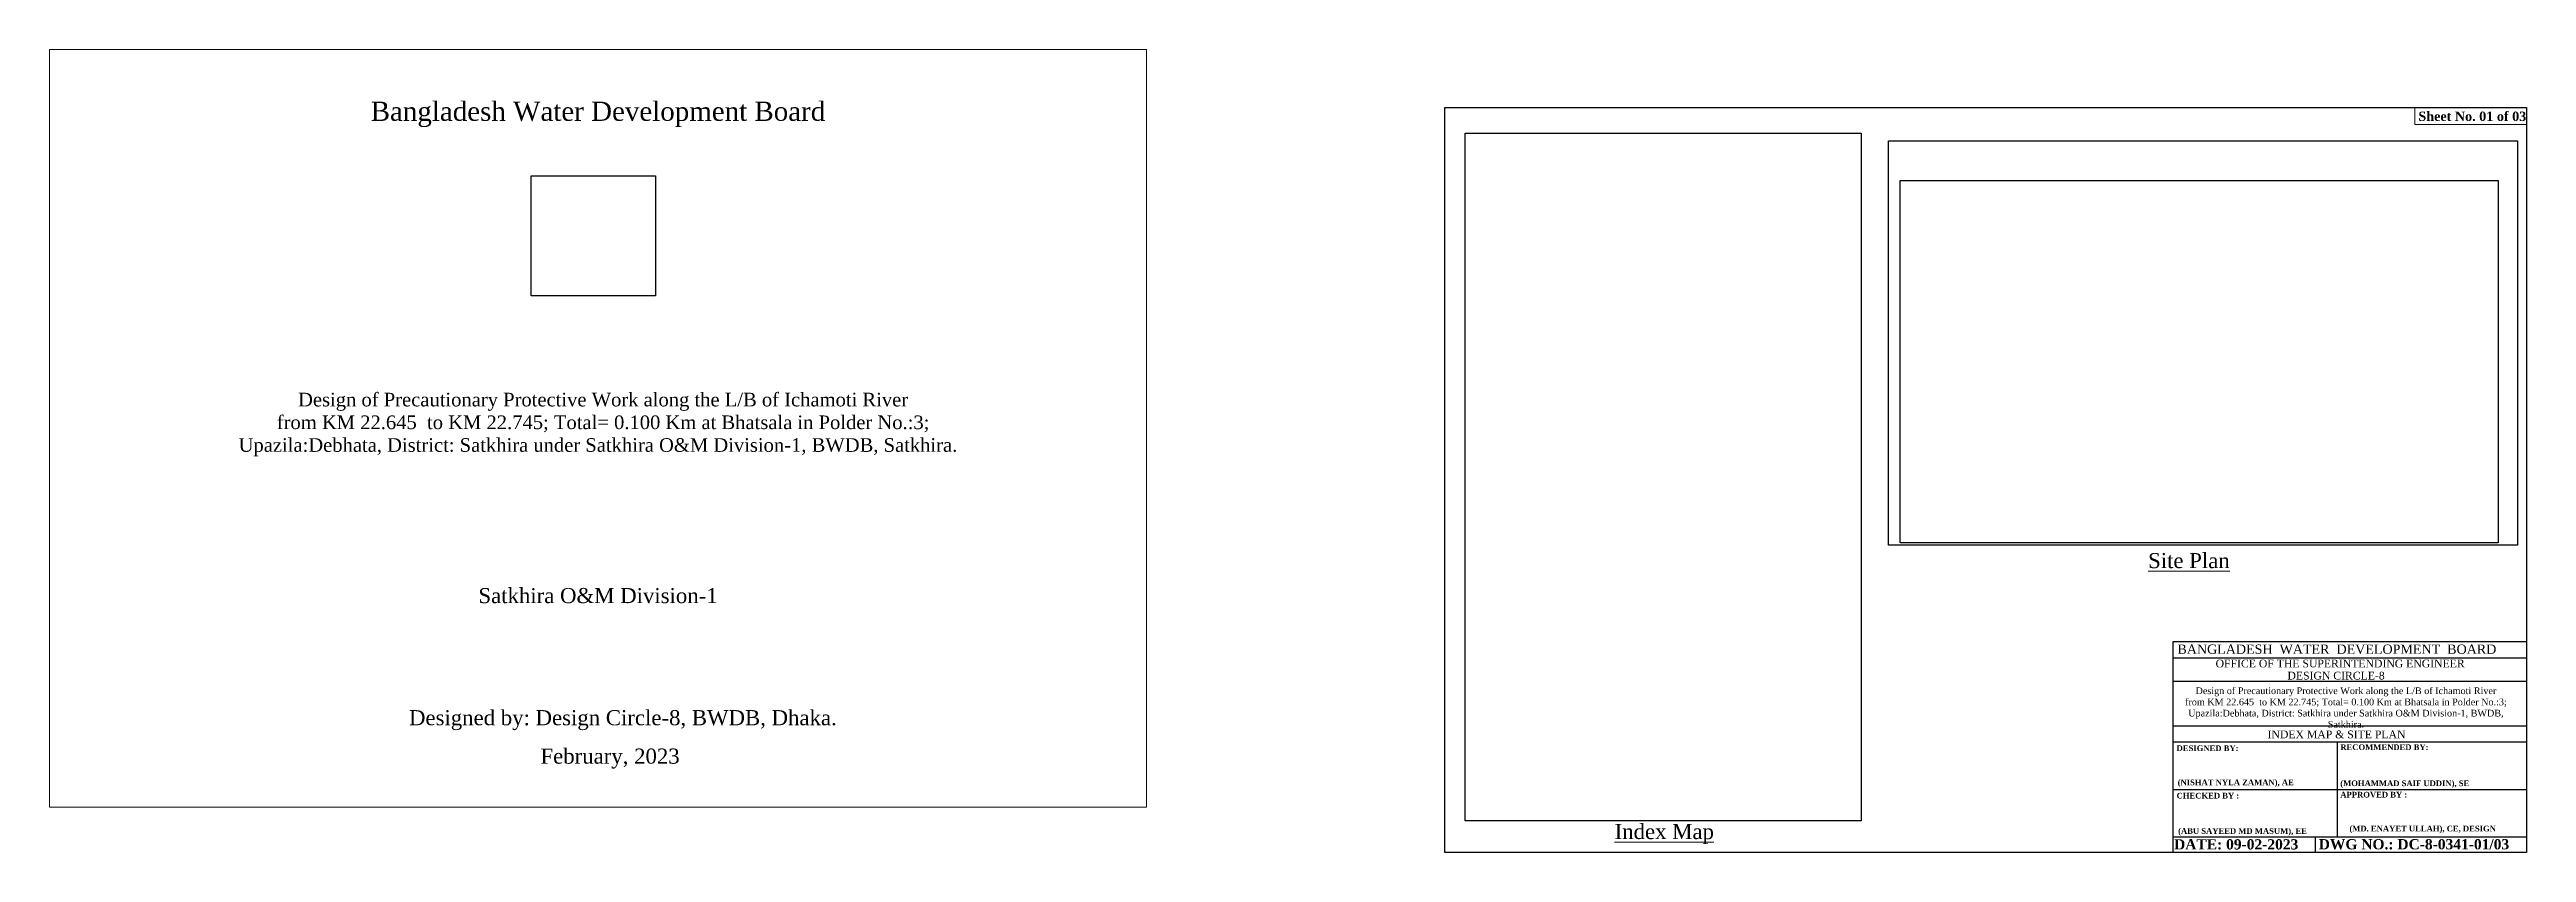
# Model space of a CAD drawing. Header units: inches. Extents: x 0 to 4913108, y -3856 to 5602.
# Drawn here: x 42497.7 to 42755.9, y 5487.9 to 5571.6 of the extents above; entities that cross this region are included whole.
import ezdxf
from ezdxf.enums import TextEntityAlignment as Align

# ---------------------------------------------------------------- set-up
doc = ezdxf.new("R2010")
doc.units = ezdxf.units.IN
doc.header["$LTSCALE"] = 2.5
doc.header["$MEASUREMENT"] = 0
doc.layers.add('LINE', color=7, linetype='Continuous')
doc.layers.add('Other line', color=7, linetype='Continuous', lineweight=15)
doc.styles.add('Kazi_T_H', font='timesbd.ttf')
doc.styles.get("Standard").update_dxf_attribs({"font": 'times.ttf'})
picture_1 = doc.add_image_def('image1.png', size_in_pixel=(251, 242))
picture_2 = doc.add_image_def('image2.jpg', size_in_pixel=(1877, 1137))
picture_3 = doc.add_image_def('image3.jpg', size_in_pixel=(1249, 2169))
picture_4 = doc.add_image_def('image4.jpg', size_in_pixel=(1993, 1281))

msp = doc.modelspace()

# ---------------------------------------------------------------- texts
at = {"layer": 'LINE', "color": 0, "linetype": 'ByBlock', "lineweight": -3, "ltscale": 0.5}
for s, height, p in [('BANGLADESH  WATER  DEVELOPMENT  BOARD', 0.96886, (42736.169, 5508.563)), ('OFFICE OF THE SUPERINTENDING ENGINEER', 0.80809, (42736.509, 5507.15)), ('DESIGN CIRCLE-8', 0.80809, (42736.084, 5505.886)), ('INDEX MAP & SITE PLAN', 0.80809, (42736.131, 5499.761))]:
    msp.add_text(s, height=height, dxfattribs=at).set_placement(p, align=Align.CENTER)
at = {"layer": 'LINE', "color": 0, "linetype": 'ByBlock', "lineweight": -3, "ltscale": 0.5, "style": 'Kazi_T_H'}
for s, height, p in [('DESIGNED BY:', 0.59366, (42719.459, 5498.427)), ('RECOMMENDED BY:', 0.59366, (42736.528, 5498.533)), ('CHECKED BY :', 0.59366, (42719.459, 5493.48)), ('(NISHAT NYLA ZAMAN), AE', 0.59366, (42719.569, 5494.865)), ('APPROVED BY :', 0.59366, (42736.528, 5493.586)), ('(MOHAMMAD SAIF UDDIN), SE', 0.59366, (42736.523, 5494.77)), ('DATE: 09-02-2023', 1.06859, (42719.192, 5488.169)), ('(ABU SAYEED MD MASUM), EE', 0.59366, (42719.615, 5489.794)), ('DWG NO.: DC-8-0341-01/03', 1.06859, (42734.275, 5488.18))]:
    msp.add_text(s, height=height, dxfattribs=at).set_placement(p)
at = {"layer": 'LINE', "color": 7, "lineweight": 13, "ltscale": 0.5, "insert": (42744.666, 5565.089), "char_height": 0.9753, "width": 12.05686, "attachment_point": 1}
msp.add_mtext('{\\fTimes New Roman|b1|i0|c0|p18;Sheet No. 01 of 03}', dxfattribs=at)
at = {"layer": 'LINE', "color": 0, "linetype": 'ByBlock', "lineweight": -3, "ltscale": 0.5, "attachment_point": 2}
for s, insert, char_height, width in [('\\A1;  Design of Precautionary Protective Work along the L/B of Ichamoti River \\P  from KM 22.645  to KM 22.745; Total= 0.100 Km at Bhatsala in Polder No.:3; \\PUpazila:Debhata, District: Satkhira under Satkhira O&M Division-1, BWDB, Satkhira.', (42554.856, 5535.776), 1.42, 100.95004), ('\\A1;Design of Precautionary Protective Work along the L/B of Ichamoti River \\Pfrom KM 22.645  to KM 22.745; Total= 0.100 Km at Bhatsala in Polder No.:3; Upazila:Debhata, District: Satkhira under Satkhira O&M Division-1, BWDB, Satkhira.', (42737.112, 5505.065), 0.7, 36.47769)]:
    msp.add_mtext(s, dxfattribs=dict(at, insert=insert, char_height=char_height, width=width))
at = {"layer": 'LINE', "color": 0, "linetype": 'ByBlock', "lineweight": -3, "ltscale": 0.5, "insert": (42745.115, 5490.645), "char_height": 0.59366, "width": 36.10902, "attachment_point": 2, "style": 'Kazi_T_H'}
msp.add_mtext('(MD. ENAYET ULLAH), CE, DESIGN', dxfattribs=at)
at = {"layer": 'Other line', "color": 7, "ltscale": 5}
for s, insert, char_height, width, attachment_point in [('Bangladesh Water Development Board', (42554.856, 5566.125), 2, 137.61028, 2), ('{\\LSite Plan} ', (42716.485, 5519.071), 1.57275, 32.49249, 1), ('Satkhira O&M Division-1', (42542.393, 5515.421), 1.57275, 32.49249, 1), ('Designed by: Design Circle-8, BWDB, Dhaka.', (42535.156, 5502.694), 1.57275, 56.49282, 1), ('February, 2023', (42548.862, 5498.687), 1.57275, 21.35756, 1), ('{\\LIndex Map}', (42660.862, 5490.825), 1.57275, 32.49249, 1)]:
    msp.add_mtext(s, dxfattribs=dict(at, insert=insert, char_height=char_height, width=width, attachment_point=attachment_point))

# ---------------------------------------------------------------- linework, layer by layer
at = {"layer": 'LINE', "color": 0, "linetype": 'ByBlock', "lineweight": -3, "ltscale": 0.5}
for p, q in [((42755.936, 5509.802), (42719.069, 5509.802)), ((42719.069, 5509.802), (42719.069, 5487.858)), ((42755.936, 5508.117), (42719.069, 5508.117)), ((42755.936, 5505.664), (42719.069, 5505.664)), ((42755.936, 5501.033), (42719.069, 5501.033)), ((42755.936, 5499.364), (42719.069, 5499.364)), ((42736.231, 5489.47), (42736.231, 5499.364)), ((42719.069, 5494.417), (42755.936, 5494.417)), ((42719.069, 5489.47), (42755.936, 5489.47)), ((42733.944, 5487.858), (42733.944, 5489.47))]:
    msp.add_line(p, q, dxfattribs=at)
msp.add_lwpolyline([(42643.148, 5565.525), (42755.936, 5565.525), (42755.936, 5487.858), (42643.148, 5487.858)], close=True, dxfattribs=at)
at = {"layer": 'LINE', "color": 7, "lineweight": 13, "ltscale": 0.5}
msp.add_lwpolyline([(42755.936, 5565.525), (42744.287, 5565.525), (42744.287, 5563.732), (42755.936, 5563.732)], close=True, dxfattribs=at)
at = {"layer": 'Other line', "color": 7, "ltscale": 5}
msp.add_lwpolyline([(42612.039, 5492.573), (42612.039, 5571.556), (42497.673, 5571.556), (42497.673, 5492.573), (42612.039, 5492.573), (42612.039, 5522.563)], dxfattribs=at)

msp.set_redraw_order([(e.dxf.handle, doc.entitydb.next_handle()) for e in msp.query("TEXT MTEXT ATTDEF DIMENSION ARC_DIMENSION")])  # texts and dimensions are drawn at this point

# ---------------------------------------------------------------- pictures from other files: only their frames are drawn
at = {"color": 7, "linetype": 'ByBlock', "lineweight": 30, "ltscale": 0.5}
image = msp.add_image(picture_3, insert=(42645.276, 5491.14), size_in_units=(41.291, 71.706), dxfattribs=at)
image.dxf.flags = 7
image = msp.add_image(picture_4, insert=(42689.412, 5519.892), size_in_units=(65.582, 42.153), dxfattribs=at)
image.dxf.flags = 7
image = msp.add_image(picture_1, insert=(42547.884, 5545.872), size_in_units=(12.983, 12.518), dxfattribs=at)
image.dxf.flags = 7
image = msp.add_image(picture_2, insert=(42690.624, 5520.139), size_in_units=(62.365, 37.778), dxfattribs=at)
image.dxf.flags = 7

doc.saveas('drawing.dxf')
